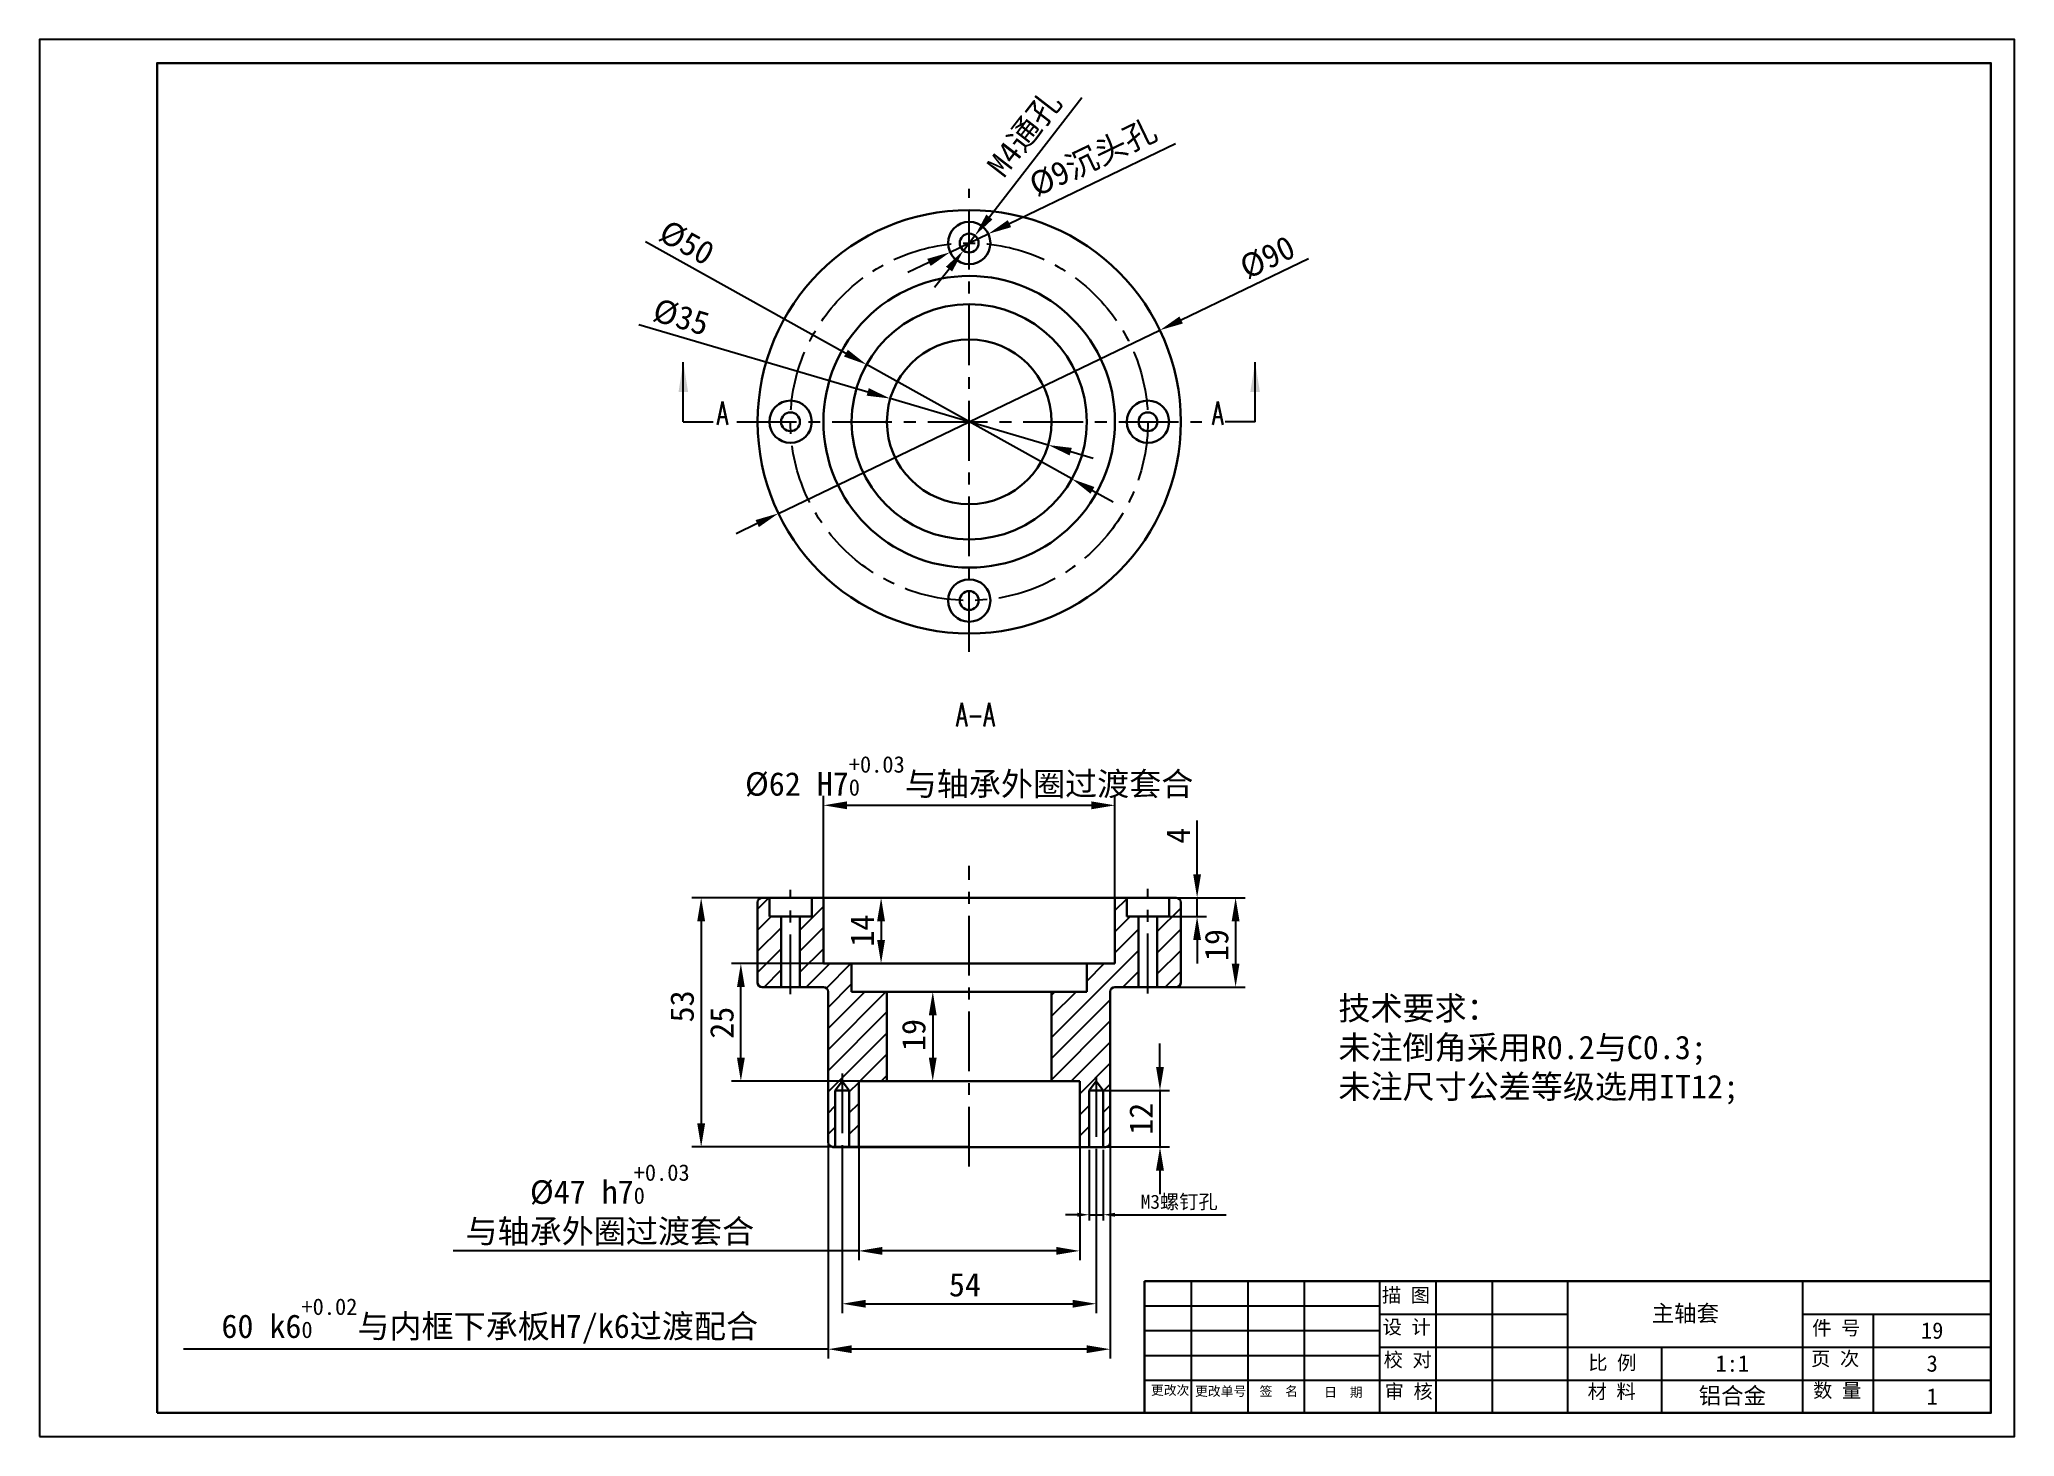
# Model space of a CAD drawing. Header units: millimetres. Extents: x -473 to 6267, y 319 to 3284.
# Drawn here: x 2120.5 to 2540.5, y 2310.1 to 2607.1 of the extents above; entities that cross this region are included whole.
import ezdxf

# ---------------------------------------------------------------- set-up
doc = ezdxf.new("R2010")
doc.units = ezdxf.units.MM
doc.linetypes.add('CENTERX2', pattern=[20.32, 12.7, -2.54, 2.54, -2.54])
for name, color, linetype in [('10', 7, 'Continuous'), ('SLD-0', 7, 'Continuous'), ('轮廓实线层', 170, 'Continuous')]:
    doc.layers.add(name, color=color, linetype=linetype)
for name, color, linetype, lineweight in [('3mm', 7, 'Continuous', 30), ('中心线层', 1, 'CENTERX2', 25), ('标题栏', 7, 'Continuous', 25)]:
    doc.layers.add(name, color=color, linetype=linetype, lineweight=lineweight)
doc.styles.add('SLDTEXTSTYLE3', font='TXT', dxfattribs={"width": 0.62, "bigfont": 'bigfont'})
doc.dimstyles.new('a3', dxfattribs={"dimtxt": 5, "dimasz": 5, "dimexe": 2, "dimexo": 0, "dimgap": 1.524, "dimtad": 1, "dimdec": 1, "dimzin": 0, "dimtxsty": 'Standard', "dimcen": 2.5, "dimazin": 0, "dimtp": 0.21, "dimtfac": 1, "dimtdec": 1, "dimtmove": 0, "dimatfit": 3, "dimfxl": 1, "dimtzin": 0, "dimarcsym": 0})
doc.dimstyles.new('a4', dxfattribs={"dimtxt": 3, "dimasz": 2.5, "dimexe": 1.25, "dimexo": 0.625, "dimtad": 1, "dimtxsty": 'Standard', "dimcen": 2.5, "dimadec": 0, "dimazin": 0, "dimtfac": 1, "dimtmove": 0, "dimatfit": 3, "dimfxl": 1, "dimarcsym": 0})
pattern_1 = [(45, (5429.2238, 3822.59), (-2.245064, 2.245064), [])]

msp = doc.modelspace()

# ---------------------------------------------------------------- texts
at = {"lineweight": -3, "char_height": 5, "style": 'SLDTEXTSTYLE3'}
for s, insert, attachment_point in [('A', (2264.606, 2530.162), 1), ('A', (2369.895, 2530.162), 1), ('A-A', (2319.564, 2466.047), 2)]:
    msp.add_mtext(s, dxfattribs=dict(at, insert=insert, attachment_point=attachment_point))
at = {"layer": 'SLD-0', "linetype": 'Continuous', "lineweight": -3}
for s, width, insert, char_height, attachment_point in [('{\\fSimSun|b0|i0|c134|p54;技术要求：\\P未注倒角采用R0.2与C0.3;\\P未注尺寸公差等级选用IT12;}', 122.83668, (2396.739, 2403.658), 5, 1), ('{\\fSimSun|b0|i0|c134|p54;主轴套}', 50, (2470.528, 2336.103), 3.5, 5), ('19', 25, (2523.028, 2332.603), 3.5, 5), ('{\\fSimSun|b0|i0|c134|p54;1:1}', 30, (2480.528, 2325.603), 3.5, 5), ('3', 25, (2523.028, 2325.603), 3.5, 5), ('{\\fSimSun|b0|i0|c134|p54;铝合金}', 30, (2480.528, 2318.603), 3.5, 5), ('1', 25, (2523.028, 2318.603), 3.5, 5)]:
    msp.add_mtext_dynamic_manual_height_columns(s, width=width, gutter_width=17.5, heights=[0], dxfattribs=dict(at, insert=insert, char_height=char_height, attachment_point=attachment_point))
at = {"layer": '标题栏', "attachment_point": 1}
for s, insert, char_height, width in [('{\\fSimSun|b0|i0|c134|p54; 描 图}', (2403.971, 2341.652), 3, 12.20894), ('{\\fSimSun|b0|i0|c134|p54;设 计}', (2406.152, 2334.897), 3, 11.99092), ('{\\fSimSun|b0|i0|c134|p54;件 号}', (2497.501, 2334.679), 3, 14.17108), ('{\\fSimSun|b0|i0|c134|p54;校 对}', (2406.37, 2327.923), 3, 11.99092), ('{\\fSimSun|b0|i0|c134|p54;比 例}', (2449.882, 2327.302), 3, 12.20893), ('{\\fSimSun|b0|i0|c134|p54;页 次}', (2497.283, 2328.141), 3, 14.60712), ('{\\fSimSun|b0|i0|c134|p54;更改次}', (2356.883, 2320.95), 2, 9.37414), ('{\\fSimSun|b0|i0|c134|p54;更改单号}', (2366.255, 2320.732), 2, 12.42695), ('{\\fSimSun|b0|i0|c134|p54;签  名}', (2379.99, 2320.732), 2, 11.99092), ('{\\fSimSun|b0|i0|c134|p54;日  期}', (2393.725, 2320.515), 2, 16.13323), ('{\\fSimSun|b0|i0|c134|p54;审 核}', (2406.588, 2321.168), 3, 12.20893), ('{\\fSimSun|b0|i0|c134|p54;材 料}', (2449.755, 2321.168), 3, 18.09539), ('{\\fSimSun|b0|i0|c134|p54;数 量}', (2497.719, 2321.386), 3, 14.60712)]:
    msp.add_mtext(s, dxfattribs=dict(at, insert=insert, char_height=char_height, width=width))

# ---------------------------------------------------------------- blocks, each defined once
blk = doc.blocks.new('*D189')
at = {"layer": 'Defpoints', "color": 0, "transparency": 16777216}
for p in [(2349.24, 2444.29), (2287.24, 2419.49), (2349.24, 2419.49)]:
    blk.add_point(p, dxfattribs=at)
at = {"layer": '轮廓实线层', "color": 0, "lineweight": -2, "transparency": 16777216}
for p, q in [((2287.24, 2419.49), (2287.24, 2446.29)), ((2349.24, 2419.49), (2349.24, 2446.29)), ((2292.24, 2444.29), (2344.24, 2444.29))]:
    blk.add_line(p, q, dxfattribs=at)
at = {"layer": '轮廓实线层', "color": 0, "transparency": 16777216}
for points in [[(2292.24, 2445.12), (2292.24, 2443.46), (2287.24, 2444.29)], [(2344.24, 2445.12), (2344.24, 2443.46), (2349.24, 2444.29)]]:
    blk.add_solid(points, dxfattribs=at)
at = {"layer": '轮廓实线层', "color": 0, "lineweight": -3, "transparency": 16777216, "insert": (2318.24, 2450.27), "char_height": 5, "width": 125.2999, "attachment_point": 5}
blk.add_mtext('%%C62 H7{\\H0.7x;\\S+0.03^ 0;\\fSimSun|b0|i0|c134|p54;\\H1.42857x;与轴承外圈过渡套合}', dxfattribs=at)
blk = doc.blocks.new('*D190')
at = {"layer": 'Defpoints', "color": 0, "transparency": 16777216}
for p in [(2294.74, 2378.65), (2341.74, 2378.65), (2341.74, 2349.56)]:
    blk.add_point(p, dxfattribs=at)
at = {"layer": '轮廓实线层', "color": 0, "lineweight": -2, "transparency": 16777216}
for p, q in [((2294.74, 2378.65), (2294.74, 2347.56)), ((2341.74, 2378.65), (2341.74, 2347.56)), ((2294.74, 2349.56), (2208.47, 2349.56)), ((2336.74, 2349.56), (2299.74, 2349.56))]:
    blk.add_line(p, q, dxfattribs=at)
at = {"layer": '轮廓实线层', "color": 0, "transparency": 16777216}
for points in [[(2299.74, 2350.4), (2299.74, 2348.73), (2294.74, 2349.56)], [(2336.74, 2350.4), (2336.74, 2348.73), (2341.74, 2349.56)]]:
    blk.add_solid(points, dxfattribs=at)
at = {"layer": '轮廓实线层', "color": 0, "lineweight": -3, "transparency": 16777216, "insert": (2241.81, 2359.33), "char_height": 5, "width": 80.262, "attachment_point": 5}
blk.add_mtext('%%C47 h7{\\H0.7x;\\S+0.03^ 0;}\\P{\\fSimSun|b0|i0|c134|p54;\\H1x;与轴承外圈过渡套合}', dxfattribs=at)
blk = doc.blocks.new('*D191')
at = {"layer": 'Defpoints', "color": 0, "transparency": 16777216}
for p in [(2299.5, 2424.65), (2287.24, 2410.65), (2299.5, 2410.65)]:
    blk.add_point(p, dxfattribs=at)
at = {"layer": '轮廓实线层', "color": 0, "lineweight": -2, "transparency": 16777216}
for p, q in [((2299.5, 2424.65), (2297.5, 2424.65)), ((2299.5, 2419.65), (2299.5, 2415.65)), ((2287.24, 2410.65), (2301.5, 2410.65))]:
    blk.add_line(p, q, dxfattribs=at)
at = {"layer": '轮廓实线层', "color": 0, "transparency": 16777216}
for points in [[(2298.66, 2419.65), (2300.33, 2419.65), (2299.5, 2424.65)], [(2298.66, 2415.65), (2300.33, 2415.65), (2299.5, 2410.65)]]:
    blk.add_solid(points, dxfattribs=at)
at = {"layer": '轮廓实线层', "color": 0, "lineweight": -3, "transparency": 16777216, "insert": (2295.47, 2417.65), "char_height": 5, "attachment_point": 5, "rotation": 90}
blk.add_mtext('14', dxfattribs=at)
blk = doc.blocks.new('*D192')
at = {"layer": 'Defpoints', "color": 0, "transparency": 16777216}
for p in [(2269.68, 2410.65), (2293.24, 2410.65), (2300.74, 2385.65)]:
    blk.add_point(p, dxfattribs=at)
at = {"layer": '轮廓实线层', "color": 0, "lineweight": -2, "transparency": 16777216}
for p, q in [((2293.24, 2410.65), (2267.68, 2410.65)), ((2269.68, 2390.65), (2269.68, 2405.65)), ((2300.74, 2385.65), (2267.68, 2385.65))]:
    blk.add_line(p, q, dxfattribs=at)
at = {"layer": '轮廓实线层', "color": 0, "transparency": 16777216}
for points in [[(2268.85, 2405.65), (2270.52, 2405.65), (2269.68, 2410.65)], [(2268.85, 2390.65), (2270.52, 2390.65), (2269.68, 2385.65)]]:
    blk.add_solid(points, dxfattribs=at)
at = {"layer": '轮廓实线层', "color": 0, "lineweight": -3, "transparency": 16777216, "insert": (2265.66, 2398.07), "char_height": 5, "attachment_point": 5, "rotation": 90}
blk.add_mtext('25', dxfattribs=at)
blk = doc.blocks.new('*D193')
at = {"layer": 'Defpoints', "color": 0, "transparency": 16777216}
for p in [(2300.74, 2404.65), (2300.74, 2385.65), (2310.49, 2385.65)]:
    blk.add_point(p, dxfattribs=at)
at = {"layer": '轮廓实线层', "color": 0, "lineweight": -2, "transparency": 16777216}
for p, q in [((2300.74, 2404.65), (2312.49, 2404.65)), ((2310.49, 2399.65), (2310.49, 2390.65)), ((2300.74, 2385.65), (2312.49, 2385.65))]:
    blk.add_line(p, q, dxfattribs=at)
at = {"layer": '轮廓实线层', "color": 0, "transparency": 16777216}
for points in [[(2309.65, 2399.65), (2311.32, 2399.65), (2310.49, 2404.65)], [(2309.65, 2390.65), (2311.32, 2390.65), (2310.49, 2385.65)]]:
    blk.add_solid(points, dxfattribs=at)
at = {"layer": '轮廓实线层', "color": 0, "lineweight": -3, "transparency": 16777216, "insert": (2306.46, 2395.46), "char_height": 5, "attachment_point": 5, "rotation": 90}
blk.add_mtext('19', dxfattribs=at)
blk = doc.blocks.new('*D194')
at = {"layer": 'Defpoints', "color": 0, "transparency": 16777216}
for p in [(2274.24, 2424.65), (2261.24, 2371.65), (2318.24, 2371.65)]:
    blk.add_point(p, dxfattribs=at)
at = {"layer": '轮廓实线层', "color": 0, "lineweight": -2, "transparency": 16777216}
for p, q in [((2274.24, 2424.65), (2259.24, 2424.65)), ((2261.24, 2419.65), (2261.24, 2376.65)), ((2318.24, 2371.65), (2259.24, 2371.65))]:
    blk.add_line(p, q, dxfattribs=at)
at = {"layer": '轮廓实线层', "color": 0, "transparency": 16777216}
for points in [[(2260.4, 2419.65), (2262.07, 2419.65), (2261.24, 2424.65)], [(2260.4, 2376.65), (2262.07, 2376.65), (2261.24, 2371.65)]]:
    blk.add_solid(points, dxfattribs=at)
at = {"layer": '轮廓实线层', "color": 0, "lineweight": -3, "transparency": 16777216, "insert": (2257.21, 2401.54), "char_height": 5, "attachment_point": 5, "rotation": 90}
blk.add_mtext('53', dxfattribs=at)
blk = doc.blocks.new('*D195')
at = {"layer": 'Defpoints', "color": 0, "transparency": 16777216}
for p in [(2356.24, 2424.65), (2356.24, 2405.65), (2374.89, 2405.65)]:
    blk.add_point(p, dxfattribs=at)
at = {"layer": '轮廓实线层', "color": 0, "lineweight": -2, "transparency": 16777216}
for p, q in [((2356.24, 2424.65), (2376.89, 2424.65)), ((2374.89, 2419.65), (2374.89, 2410.65)), ((2356.24, 2405.65), (2376.89, 2405.65))]:
    blk.add_line(p, q, dxfattribs=at)
at = {"layer": '轮廓实线层', "color": 0, "transparency": 16777216}
for points in [[(2374.06, 2419.65), (2375.72, 2419.65), (2374.89, 2424.65)], [(2374.06, 2410.65), (2375.72, 2410.65), (2374.89, 2405.65)]]:
    blk.add_solid(points, dxfattribs=at)
at = {"layer": '轮廓实线层', "color": 0, "lineweight": -3, "transparency": 16777216, "insert": (2370.87, 2414.58), "char_height": 5, "attachment_point": 5, "rotation": 90}
blk.add_mtext('19', dxfattribs=at)
blk = doc.blocks.new('*D181')
at = {"layer": 'Defpoints', "color": 0, "transparency": 16777216}
for p in [(2345.24, 2383.65), (2345.24, 2371.65), (2358.81, 2371.65)]:
    blk.add_point(p, dxfattribs=at)
at = {"layer": '轮廓实线层', "color": 0, "lineweight": -2, "transparency": 16777216}
for p, q in [((2358.81, 2388.65), (2358.81, 2393.65)), ((2345.24, 2383.65), (2360.81, 2383.65)), ((2358.81, 2383.65), (2358.81, 2371.65)), ((2345.24, 2371.65), (2360.81, 2371.65)), ((2358.81, 2366.65), (2358.81, 2361.65))]:
    blk.add_line(p, q, dxfattribs=at)
at = {"layer": '轮廓实线层', "color": 0, "transparency": 16777216}
for points in [[(2357.97, 2388.65), (2359.64, 2388.65), (2358.81, 2383.65)], [(2357.97, 2366.65), (2359.64, 2366.65), (2358.81, 2371.65)]]:
    blk.add_solid(points, dxfattribs=at)
at = {"layer": '轮廓实线层', "color": 0, "lineweight": -3, "transparency": 16777216, "insert": (2354.78, 2377.65), "char_height": 5, "attachment_point": 5, "rotation": 90}
blk.add_mtext('12', dxfattribs=at)
blk = doc.blocks.new('*D182')
at = {"layer": 'Defpoints', "color": 0, "transparency": 16777216}
for p in [(2317.01, 2562.25), (2319.46, 2565.41)]:
    blk.add_point(p, dxfattribs=at)
at = {"layer": '轮廓实线层', "color": 0, "lineweight": -2, "transparency": 16777216}
for p, q in [((2342.16, 2594.69), (2322.53, 2569.36)), ((2317.01, 2562.25), (2319.46, 2565.41)), ((2313.95, 2558.3), (2310.89, 2554.35))]:
    blk.add_line(p, q, dxfattribs=at)
at = {"layer": '轮廓实线层', "color": 0, "transparency": 16777216}
for points in [[(2321.87, 2569.88), (2323.18, 2568.85), (2319.46, 2565.41)], [(2313.29, 2558.81), (2314.61, 2557.79), (2317.01, 2562.25)]]:
    blk.add_solid(points, dxfattribs=at)
at = {"layer": '轮廓实线层', "color": 0, "lineweight": -3, "transparency": 16777216, "insert": (2330.13, 2586.9), "char_height": 5, "width": 26.3466, "attachment_point": 5, "rotation": 52.2201}
blk.add_mtext('M4{\\fSimSun|b0|i0|c134|p54;通孔}', dxfattribs=at)
blk = doc.blocks.new('*D183')
at = {"layer": 'Defpoints', "color": 0, "transparency": 16777216}
for p in [(2322.29, 2565.78), (2314.18, 2561.88)]:
    blk.add_point(p, dxfattribs=at)
at = {"layer": '轮廓实线层', "color": 0, "lineweight": -2, "transparency": 16777216}
for p, q in [((2362.12, 2584.93), (2326.8, 2567.95)), ((2314.18, 2561.88), (2322.29, 2565.78)), ((2309.68, 2559.72), (2305.17, 2557.55))]:
    blk.add_line(p, q, dxfattribs=at)
at = {"layer": '轮廓实线层', "color": 0, "transparency": 16777216}
for points in [[(2326.44, 2568.7), (2327.16, 2567.2), (2322.29, 2565.78)], [(2309.31, 2560.47), (2310.04, 2558.96), (2314.18, 2561.88)]]:
    blk.add_solid(points, dxfattribs=at)
at = {"layer": '轮廓实线层', "color": 0, "lineweight": -3, "transparency": 16777216, "insert": (2344.64, 2581.84), "char_height": 5, "width": 37.6837, "attachment_point": 5, "rotation": 25.6791}
blk.add_mtext('%%C9{\\fSimSun|b0|i0|c134|p54;沉头孔}', dxfattribs=at)
blk = doc.blocks.new('*D184')
at = {"layer": 'Defpoints', "color": 0, "transparency": 16777216}
for p in [(2360.74, 2424.65), (2360.74, 2420.65), (2366.7, 2420.65)]:
    blk.add_point(p, dxfattribs=at)
at = {"layer": '轮廓实线层', "color": 0, "lineweight": -2, "transparency": 16777216}
for p, q in [((2366.7, 2429.65), (2366.7, 2441.03)), ((2360.74, 2424.65), (2368.7, 2424.65)), ((2366.7, 2420.65), (2366.7, 2424.65)), ((2360.74, 2420.65), (2368.7, 2420.65)), ((2366.7, 2415.65), (2366.7, 2410.65))]:
    blk.add_line(p, q, dxfattribs=at)
at = {"layer": '轮廓实线层', "color": 0, "transparency": 16777216}
for points in [[(2365.87, 2429.65), (2367.53, 2429.65), (2366.7, 2424.65)], [(2365.87, 2415.65), (2367.53, 2415.65), (2366.7, 2420.65)]]:
    blk.add_solid(points, dxfattribs=at)
at = {"layer": '轮廓实线层', "color": 0, "lineweight": -3, "transparency": 16777216, "insert": (2362.68, 2437.84), "char_height": 5, "attachment_point": 5, "rotation": 90}
blk.add_mtext('4', dxfattribs=at)
blk = doc.blocks.new('*D185')
at = {"layer": 'Defpoints', "color": 0, "transparency": 16777216}
for p in [(2288.24, 2372.65), (2348.24, 2372.65), (2348.24, 2328.66)]:
    blk.add_point(p, dxfattribs=at)
at = {"layer": '轮廓实线层', "color": 0, "lineweight": -2, "transparency": 16777216}
for p, q in [((2288.24, 2372.65), (2288.24, 2326.66)), ((2348.24, 2372.65), (2348.24, 2326.66)), ((2288.24, 2328.66), (2151.13, 2328.66)), ((2343.24, 2328.66), (2293.24, 2328.66))]:
    blk.add_line(p, q, dxfattribs=at)
at = {"layer": '轮廓实线层', "color": 0, "transparency": 16777216}
for points in [[(2293.24, 2329.49), (2293.24, 2327.83), (2288.24, 2328.66)], [(2343.24, 2329.49), (2343.24, 2327.83), (2348.24, 2328.66)]]:
    blk.add_solid(points, dxfattribs=at)
at = {"layer": '轮廓实线层', "color": 0, "lineweight": -3, "transparency": 16777216, "insert": (2216.28, 2334.64), "char_height": 5, "width": 128.5646, "attachment_point": 5}
blk.add_mtext('60 k6{\\H0.7x;\\S+0.02^ 0;\\fSimSun|b0|i0|c134|p54;\\H1.42857x;与内框下承板H7/k6过渡配合}', dxfattribs=at)
blk = doc.blocks.new('*D186')
at = {"layer": 'Defpoints', "color": 0, "transparency": 16777216}
for p in [(2358.8, 2545.31), (2277.67, 2506.36)]:
    blk.add_point(p, dxfattribs=at)
at = {"layer": '轮廓实线层', "color": 0, "lineweight": -2, "transparency": 16777216}
for p, q in [((2390.41, 2560.48), (2363.31, 2547.47)), ((2277.67, 2506.36), (2358.8, 2545.31)), ((2273.16, 2504.19), (2268.66, 2502.03))]:
    blk.add_line(p, q, dxfattribs=at)
at = {"layer": '轮廓实线层', "color": 0, "transparency": 16777216}
for points in [[(2362.95, 2548.22), (2363.67, 2546.72), (2358.8, 2545.31)], [(2272.8, 2504.94), (2273.52, 2503.44), (2277.67, 2506.36)]]:
    blk.add_solid(points, dxfattribs=at)
at = {"layer": '轮廓实线层', "color": 0, "lineweight": -3, "transparency": 16777216, "insert": (2381.66, 2560.75), "char_height": 5, "attachment_point": 5, "rotation": 25.6467}
blk.add_mtext('%%C90', dxfattribs=at)
blk = doc.blocks.new('*D187')
at = {"layer": 'Defpoints', "color": 0, "transparency": 16777216}
for p in [(2296.39, 2537.99), (2340.08, 2513.68)]:
    blk.add_point(p, dxfattribs=at)
at = {"layer": '轮廓实线层', "color": 0, "lineweight": -2, "transparency": 16777216}
for p, q in [((2249.4, 2564.14), (2292.02, 2540.42)), ((2340.08, 2513.68), (2296.39, 2537.99)), ((2344.45, 2511.24), (2348.82, 2508.81))]:
    blk.add_line(p, q, dxfattribs=at)
at = {"layer": '轮廓实线层', "color": 0, "transparency": 16777216}
for points in [[(2292.43, 2541.15), (2291.62, 2539.69), (2296.39, 2537.99)], [(2344.86, 2511.97), (2344.05, 2510.52), (2340.08, 2513.68)]]:
    blk.add_solid(points, dxfattribs=at)
at = {"layer": '轮廓实线层', "color": 0, "lineweight": -3, "transparency": 16777216, "insert": (2258.15, 2563.88), "char_height": 5, "attachment_point": 5, "rotation": 330.9048}
blk.add_mtext('%%C50', dxfattribs=at)
blk = doc.blocks.new('*D188')
at = {"layer": 'Defpoints', "color": 0, "transparency": 16777216}
for p in [(2301.45, 2530.77), (2335.03, 2520.89)]:
    blk.add_point(p, dxfattribs=at)
at = {"layer": '轮廓实线层', "color": 0, "lineweight": -2, "transparency": 16777216}
for p, q in [((2247.96, 2546.5), (2296.65, 2532.18)), ((2335.03, 2520.89), (2301.45, 2530.77)), ((2339.82, 2519.48), (2344.62, 2518.07))]:
    blk.add_line(p, q, dxfattribs=at)
at = {"layer": '轮廓实线层', "color": 0, "transparency": 16777216}
for points in [[(2296.89, 2532.98), (2296.42, 2531.38), (2301.45, 2530.77)], [(2340.06, 2520.28), (2339.59, 2518.68), (2335.03, 2520.89)]]:
    blk.add_solid(points, dxfattribs=at)
at = {"layer": '轮廓实线层', "color": 0, "lineweight": -3, "transparency": 16777216, "insert": (2256.96, 2548.05), "char_height": 5, "attachment_point": 5, "rotation": 343.6088}
blk.add_mtext('%%C35', dxfattribs=at)
blk = doc.blocks.new('*D196')
at = {"layer": 'Defpoints', "color": 0, "transparency": 16777216}
for p in [(2291.24, 2370.83), (2345.24, 2370.73), (2345.24, 2338.32)]:
    blk.add_point(p, dxfattribs=at)
at = {"layer": '轮廓实线层', "color": 0, "lineweight": -2, "transparency": 16777216}
for p, q in [((2291.24, 2370.83), (2291.24, 2336.32)), ((2345.24, 2370.73), (2345.24, 2336.32)), ((2296.24, 2338.32), (2340.24, 2338.32))]:
    blk.add_line(p, q, dxfattribs=at)
at = {"layer": '轮廓实线层', "color": 0, "transparency": 16777216}
for points in [[(2296.24, 2339.16), (2296.24, 2337.49), (2291.24, 2338.32)], [(2340.24, 2339.16), (2340.24, 2337.49), (2345.24, 2338.32)]]:
    blk.add_solid(points, dxfattribs=at)
at = {"layer": '轮廓实线层', "color": 0, "lineweight": -3, "transparency": 16777216, "insert": (2317.32, 2342.35), "char_height": 5, "attachment_point": 5}
blk.add_mtext('54', dxfattribs=at)
blk = doc.blocks.new('*D197')
at = {"layer": 'Defpoints', "color": 0, "transparency": 16777216}
for p in [(2343.74, 2371.65), (2346.74, 2371.65), (2346.74, 2357.25)]:
    blk.add_point(p, dxfattribs=at)
at = {"layer": '轮廓实线层', "color": 0, "lineweight": -2, "transparency": 16777216}
for p, q in [((2343.74, 2371.02), (2343.74, 2356)), ((2346.74, 2371.02), (2346.74, 2356)), ((2341.24, 2357.25), (2338.74, 2357.25)), ((2343.74, 2357.25), (2346.74, 2357.25)), ((2349.24, 2357.25), (2372.87, 2357.25))]:
    blk.add_line(p, q, dxfattribs=at)
at = {"layer": '轮廓实线层', "color": 0, "transparency": 16777216}
for points in [[(2341.24, 2357.67), (2341.24, 2356.83), (2343.74, 2357.25)], [(2349.24, 2357.67), (2349.24, 2356.83), (2346.74, 2357.25)]]:
    blk.add_solid(points, dxfattribs=at)
at = {"layer": '轮廓实线层', "color": 0, "lineweight": -3, "transparency": 16777216, "insert": (2362.9, 2359.85), "char_height": 3, "attachment_point": 5}
blk.add_mtext('M3{\\fSimSun|b0|i0|c134|p54;螺钉孔}', dxfattribs=at)

# ---------------------------------------------------------------- dimensions: what is measured, and where the dimension line sits
at = {"layer": '轮廓实线层', "lineweight": -3}
for p1, p2, text, picture, middle in [((2317.012, 2562.251), (2319.463, 2565.413), 'M4{\\fSimSun|b0|i0|c134|p54;通孔}', '*D182', (2330.129, 2586.905)), ((2314.182, 2561.882), (2322.293, 2565.782), '%%C9{\\fSimSun|b0|i0|c134|p54;沉头孔}', '*D183', (2344.637, 2581.843))]:
    dim = msp.add_diameter_dim_2p(p1=p1, p2=p2, text=text, dimstyle='a3', dxfattribs=at)
    dim.commit()
    dim.dimension.update_dxf_attribs({"geometry": picture, "text_midpoint": middle})
for p1, p2, text, picture, middle in [((2340.083, 2513.675), (2296.392, 2537.989), '%%C50', '*D187', (2256.19, 2560.36)), ((2277.671, 2506.355), (2358.804, 2545.309), '%%C90', '*D186', (2383.399, 2557.118)), ((2335.026, 2520.894), (2301.449, 2530.77), '%%C35', '*D188', (2255.821, 2544.192))]:
    dim = msp.add_diameter_dim_2p(p1=p1, p2=p2, text=text, dimstyle='a3', dxfattribs=at)
    dim.commit()
    dim.dimension.update_dxf_attribs({"geometry": picture, "text_midpoint": middle, "dimtype": 163})
for base, p1, p2, text, dimstyle, picture, middle in [((2349.237, 2444.29), (2287.237, 2419.491), (2349.237, 2419.491), '%%C62 H7{\\H0.7x;\\S+0.03^ 0;\\fSimSun|b0|i0|c134|p54;\\H1.42857x;与轴承外圈过渡套合}', 'a3', '*D189', (2318.237, 2444.29)), ((2341.737, 2349.562), (2294.737, 2378.646), (2341.737, 2378.646), '%%C47 h7{\\H0.7x;\\S+0.03^ 0;}\\P{\\fSimSun|b0|i0|c134|p54;\\H1x;与轴承外圈过渡套合}', 'a3', '*D190', (2241.812, 2349.562)), ((2348.237, 2328.66), (2288.237, 2372.646), (2348.237, 2372.646), '60 k6{\\H0.7x;\\S+0.02^ 0;\\fSimSun|b0|i0|c134|p54;\\H1.42857x;与内框下承板H7/k6过渡配合}', 'a3', '*D185', (2216.279, 2328.66)), ((2345.237, 2338.322), (2291.237, 2370.834), (2345.237, 2370.733), '54', 'a3', '*D196', (2317.317, 2338.322)), ((2346.737, 2357.251), (2343.737, 2371.646), (2346.737, 2371.646), 'M3{\\fSimSun|b0|i0|c134|p54;螺钉孔}', 'a4', '*D197', (2362.9, 2357.251))]:
    dim = msp.add_linear_dim(base=base, p1=p1, p2=p2, text=text, dimstyle=dimstyle, dxfattribs=at)
    dim.commit()
    dim.dimension.update_dxf_attribs({"geometry": picture, "text_midpoint": middle, "dimtype": 160})
for base, p1, p2, text, picture, middle in [((2366.7, 2420.646), (2360.737, 2424.646), (2360.737, 2420.646), '4', '*D184', (2366.7, 2437.837)), ((2261.237, 2371.646), (2274.237, 2424.646), (2318.237, 2371.646), '53', '*D194', (2261.237, 2401.54)), ((2299.496, 2410.646), (2299.496, 2424.646), (2287.237, 2410.646), '14', '*D191', (2299.496, 2417.646)), ((2374.889, 2405.646), (2356.237, 2424.646), (2356.237, 2405.646), '19', '*D195', (2374.889, 2414.577)), ((2269.684, 2410.646), (2300.737, 2385.646), (2293.237, 2410.646), '25', '*D192', (2269.684, 2398.066)), ((2310.487, 2385.646), (2300.737, 2404.646), (2300.737, 2385.646), '19', '*D193', (2310.487, 2395.458)), ((2358.808, 2371.646), (2345.237, 2383.646), (2345.237, 2371.646), '12', '*D181', (2358.808, 2377.646))]:
    dim = msp.add_linear_dim(base=base, p1=p1, p2=p2, angle=90, text=text, dimstyle='a3', dxfattribs=at)
    dim.commit()
    dim.dimension.update_dxf_attribs({"geometry": picture, "text_midpoint": middle, "dimtype": 160})

# ---------------------------------------------------------------- hatches: boundary and pattern name
at = {"layer": '轮廓实线层', "lineweight": -3}
h = msp.add_hatch(dxfattribs=at)
h.set_pattern_fill('ANSI31', color=5)
h.set_pattern_definition(pattern_1)
h.paths.add_polyline_path([(2278.237, 2420.646), (2275.737, 2420.646), (2275.737, 2424.646), (2274.237, 2424.646, 0.4142136), (2273.237, 2423.646), (2273.237, 2406.646, 0.4142136), (2274.237, 2405.646), (2278.237, 2405.646)])
h.paths.add_polyline_path([(2363.237, 2423.646, 0.4142136), (2362.237, 2424.646), (2360.737, 2424.646), (2360.737, 2420.646), (2358.237, 2420.646), (2358.237, 2405.646), (2362.237, 2405.646, 0.4142136), (2363.237, 2406.646)])
h = msp.add_hatch(dxfattribs=at)
h.set_pattern_fill('ANSI31', color=5)
h.set_pattern_definition(pattern_1)
h.paths.add_polyline_path([(2300.737, 2404.646), (2293.237, 2404.646), (2293.237, 2410.646), (2287.237, 2410.646), (2287.237, 2424.646), (2284.737, 2424.646), (2284.737, 2420.646), (2282.237, 2420.646), (2282.237, 2405.646), (2287.237, 2405.646, -0.4142136), (2288.237, 2404.646), (2288.237, 2372.646, 0.4142136), (2289.237, 2371.646), (2289.737, 2371.646), (2289.737, 2383.646), (2292.737, 2383.646), (2292.737, 2371.646), (2294.737, 2371.646), (2294.737, 2385.646), (2300.737, 2385.646)])
h.paths.add_polyline_path([(2348.237, 2404.646, -0.4142136), (2349.237, 2405.646), (2354.237, 2405.646), (2354.237, 2420.646), (2351.737, 2420.646), (2351.737, 2424.646), (2349.237, 2424.646), (2349.237, 2410.646), (2343.237, 2410.646), (2343.237, 2404.646), (2335.737, 2404.646), (2335.737, 2385.646), (2341.737, 2385.646), (2341.737, 2371.646), (2343.737, 2371.646), (2343.737, 2383.646), (2346.737, 2383.646), (2346.737, 2371.646), (2347.237, 2371.646, 0.4142136), (2348.237, 2372.646)])

# ---------------------------------------------------------------- linework, layer by layer
at = {"lineweight": -3}
for p, q in [((2257.437, 2525.832), (2257.437, 2538.532)), ((2379.037, 2525.832), (2379.037, 2538.532)), ((2257.437, 2525.832), (2263.787, 2525.832)), ((2379.037, 2525.832), (2372.687, 2525.832))]:
    msp.add_line(p, q, dxfattribs=at)
for p, q in [((2535.528, 2315.103), (2535.528, 2343.103)), ((2355.528, 2315.103), (2535.528, 2315.103))]:
    msp.add_line(p, q)
for points in [[(2257.437, 2538.532), (2256.421, 2532.182), (2258.453, 2532.182)], [(2379.037, 2538.532), (2378.021, 2532.182), (2380.053, 2532.182)]]:
    msp.add_solid(points, dxfattribs=at)
at = {"layer": '10'}
msp.add_lwpolyline([(2120.528, 2310.103), (2540.528, 2310.103), (2540.528, 2607.103), (2120.528, 2607.103)], close=True, dxfattribs=at)
at = {"layer": '3mm', "lineweight": 30}
for p, q in [((2273.237, 2406.646), (2273.237, 2423.646)), ((2274.237, 2424.646), (2275.737, 2424.646)), ((2275.737, 2420.646), (2275.737, 2424.646)), ((2284.737, 2424.646), (2275.737, 2424.646)), ((2284.737, 2424.646), (2284.737, 2420.646)), ((2284.737, 2424.646), (2287.237, 2424.646)), ((2287.237, 2410.646), (2287.237, 2424.646)), ((2349.237, 2424.646), (2287.237, 2424.646)), ((2349.237, 2424.646), (2349.237, 2410.646)), ((2349.237, 2424.646), (2351.737, 2424.646)), ((2351.737, 2420.646), (2351.737, 2424.646)), ((2360.737, 2424.646), (2351.737, 2424.646)), ((2360.737, 2424.646), (2360.737, 2420.646)), ((2360.737, 2424.646), (2362.237, 2424.646)), ((2363.237, 2423.646), (2363.237, 2406.646)), ((2275.737, 2420.646), (2278.237, 2420.646)), ((2278.237, 2405.646), (2278.237, 2420.646)), ((2278.237, 2420.646), (2282.237, 2420.646)), ((2282.237, 2420.646), (2282.237, 2405.646)), ((2282.237, 2420.646), (2284.737, 2420.646)), ((2351.737, 2420.646), (2354.237, 2420.646)), ((2354.237, 2405.646), (2354.237, 2420.646)), ((2354.237, 2420.646), (2358.237, 2420.646)), ((2358.237, 2420.646), (2358.237, 2405.646)), ((2358.237, 2420.646), (2360.737, 2420.646)), ((2287.237, 2410.646), (2293.237, 2410.646)), ((2293.237, 2404.646), (2293.237, 2410.646)), ((2343.237, 2410.646), (2293.237, 2410.646)), ((2343.237, 2410.646), (2343.237, 2404.646)), ((2343.237, 2410.646), (2349.237, 2410.646)), ((2274.237, 2405.646), (2278.237, 2405.646)), ((2282.237, 2405.646), (2278.237, 2405.646)), ((2282.237, 2405.646), (2287.237, 2405.646)), ((2288.237, 2404.646), (2288.237, 2372.646)), ((2293.237, 2404.646), (2300.737, 2404.646)), ((2300.737, 2385.646), (2300.737, 2404.646)), ((2335.737, 2404.646), (2300.737, 2404.646)), ((2335.737, 2404.646), (2335.737, 2385.646)), ((2335.737, 2404.646), (2343.237, 2404.646)), ((2348.237, 2372.646), (2348.237, 2404.646)), ((2349.237, 2405.646), (2354.237, 2405.646)), ((2358.237, 2405.646), (2354.237, 2405.646)), ((2358.237, 2405.646), (2362.237, 2405.646)), ((2291.237, 2385.646), (2289.737, 2383.646)), ((2291.237, 2385.646), (2292.737, 2383.646)), ((2300.737, 2385.646), (2294.737, 2385.646)), ((2294.737, 2371.646), (2294.737, 2385.646)), ((2300.737, 2385.646), (2335.737, 2385.646)), ((2341.737, 2385.646), (2335.737, 2385.646)), ((2341.737, 2385.646), (2341.737, 2371.646)), ((2345.237, 2385.646), (2343.737, 2383.646)), ((2345.237, 2385.646), (2346.737, 2383.646)), ((2292.737, 2383.646), (2289.737, 2383.646)), ((2289.737, 2371.646), (2289.737, 2383.646)), ((2292.737, 2383.646), (2292.737, 2371.646)), ((2343.737, 2371.646), (2343.737, 2383.646)), ((2346.737, 2383.646), (2343.737, 2383.646)), ((2346.737, 2383.646), (2346.737, 2371.646)), ((2289.737, 2371.646), (2289.237, 2371.646)), ((2289.737, 2371.646), (2292.737, 2371.646)), ((2294.737, 2371.646), (2292.737, 2371.646)), ((2294.737, 2371.646), (2341.737, 2371.646)), ((2343.737, 2371.646), (2341.737, 2371.646)), ((2343.737, 2371.646), (2346.737, 2371.646)), ((2347.237, 2371.646), (2346.737, 2371.646))]:
    msp.add_line(p, q, dxfattribs=at)
at = {"layer": '3mm'}
for q in [(2355.528, 2315.103), (2535.528, 2343.103)]:
    msp.add_line((2355.528, 2343.103), q, dxfattribs=at)
msp.add_lwpolyline([(2145.528, 2315.103), (2535.528, 2315.103), (2535.528, 2602.103), (2145.528, 2602.103)], close=True, dxfattribs=at)
at = {"layer": '3mm', "lineweight": 30}
for centre, radius in [((2318.237, 2525.832), 45), ((2318.237, 2563.832), 4.5), ((2318.237, 2563.832), 2), ((2318.237, 2525.832), 31), ((2318.237, 2525.832), 25), ((2318.237, 2525.832), 17.5), ((2280.237, 2525.832), 4.5), ((2356.237, 2525.832), 4.5), ((2280.237, 2525.832), 2), ((2356.237, 2525.832), 2), ((2318.237, 2487.832), 4.5), ((2318.237, 2487.832), 2)]:
    msp.add_circle(centre, radius, dxfattribs=at)
for centre, start, end in [((2274.237, 2423.646), 90, 180), ((2362.237, 2423.646), 0, 90), ((2274.237, 2406.646), 180, 270), ((2362.237, 2406.646), 270, 0), ((2287.237, 2404.646), 0, 90), ((2349.237, 2404.646), 90, 180), ((2289.237, 2372.646), 180, 270), ((2347.237, 2372.646), 270, 0)]:
    msp.add_arc(centre, 1, start, end, dxfattribs=at)
at = {"layer": '中心线层', "lineweight": -3}
for p, q in [((2318.237, 2476.922), (2318.237, 2575.335)), ((2268.787, 2525.832), (2367.687, 2525.832)), ((2318.237, 2367.47), (2318.237, 2431.401)), ((2280.237, 2404.122), (2280.237, 2426.292)), ((2356.237, 2404.306), (2356.237, 2426.561)), ((2291.237, 2387.292), (2291.237, 2370.834)), ((2345.237, 2386.519), (2345.237, 2370.733))]:
    msp.add_line(p, q, dxfattribs=at)
msp.add_circle((2318.237, 2525.832), 38, dxfattribs=at)
at = {"layer": '标题栏'}
for p, q in [((2365.528, 2315.103), (2365.528, 2343.103)), ((2377.528, 2315.103), (2377.528, 2343.103)), ((2389.528, 2315.103), (2389.528, 2343.103)), ((2405.528, 2315.103), (2405.528, 2343.103)), ((2417.528, 2315.103), (2417.528, 2343.103)), ((2429.528, 2315.103), (2429.528, 2343.103)), ((2445.528, 2315.103), (2445.528, 2343.103)), ((2495.528, 2315.103), (2495.528, 2343.103)), ((2355.528, 2337.853), (2405.528, 2337.853)), ((2405.528, 2336.103), (2445.528, 2336.103)), ((2495.528, 2336.103), (2535.528, 2336.103)), ((2510.528, 2315.103), (2510.528, 2336.103)), ((2355.528, 2332.603), (2405.528, 2332.603)), ((2355.528, 2327.353), (2405.528, 2327.353)), ((2405.528, 2329.103), (2445.528, 2329.103)), ((2445.528, 2329.103), (2495.528, 2329.103)), ((2465.528, 2315.103), (2465.528, 2329.103)), ((2495.528, 2329.103), (2535.528, 2329.103)), ((2355.528, 2322.103), (2535.528, 2322.103))]:
    msp.add_line(p, q, dxfattribs=at)

msp.set_redraw_order([(e.dxf.handle, doc.entitydb.next_handle()) for e in msp.query("TEXT MTEXT ATTDEF DIMENSION ARC_DIMENSION")])  # texts and dimensions are drawn at this point

doc.saveas('drawing.dxf')
